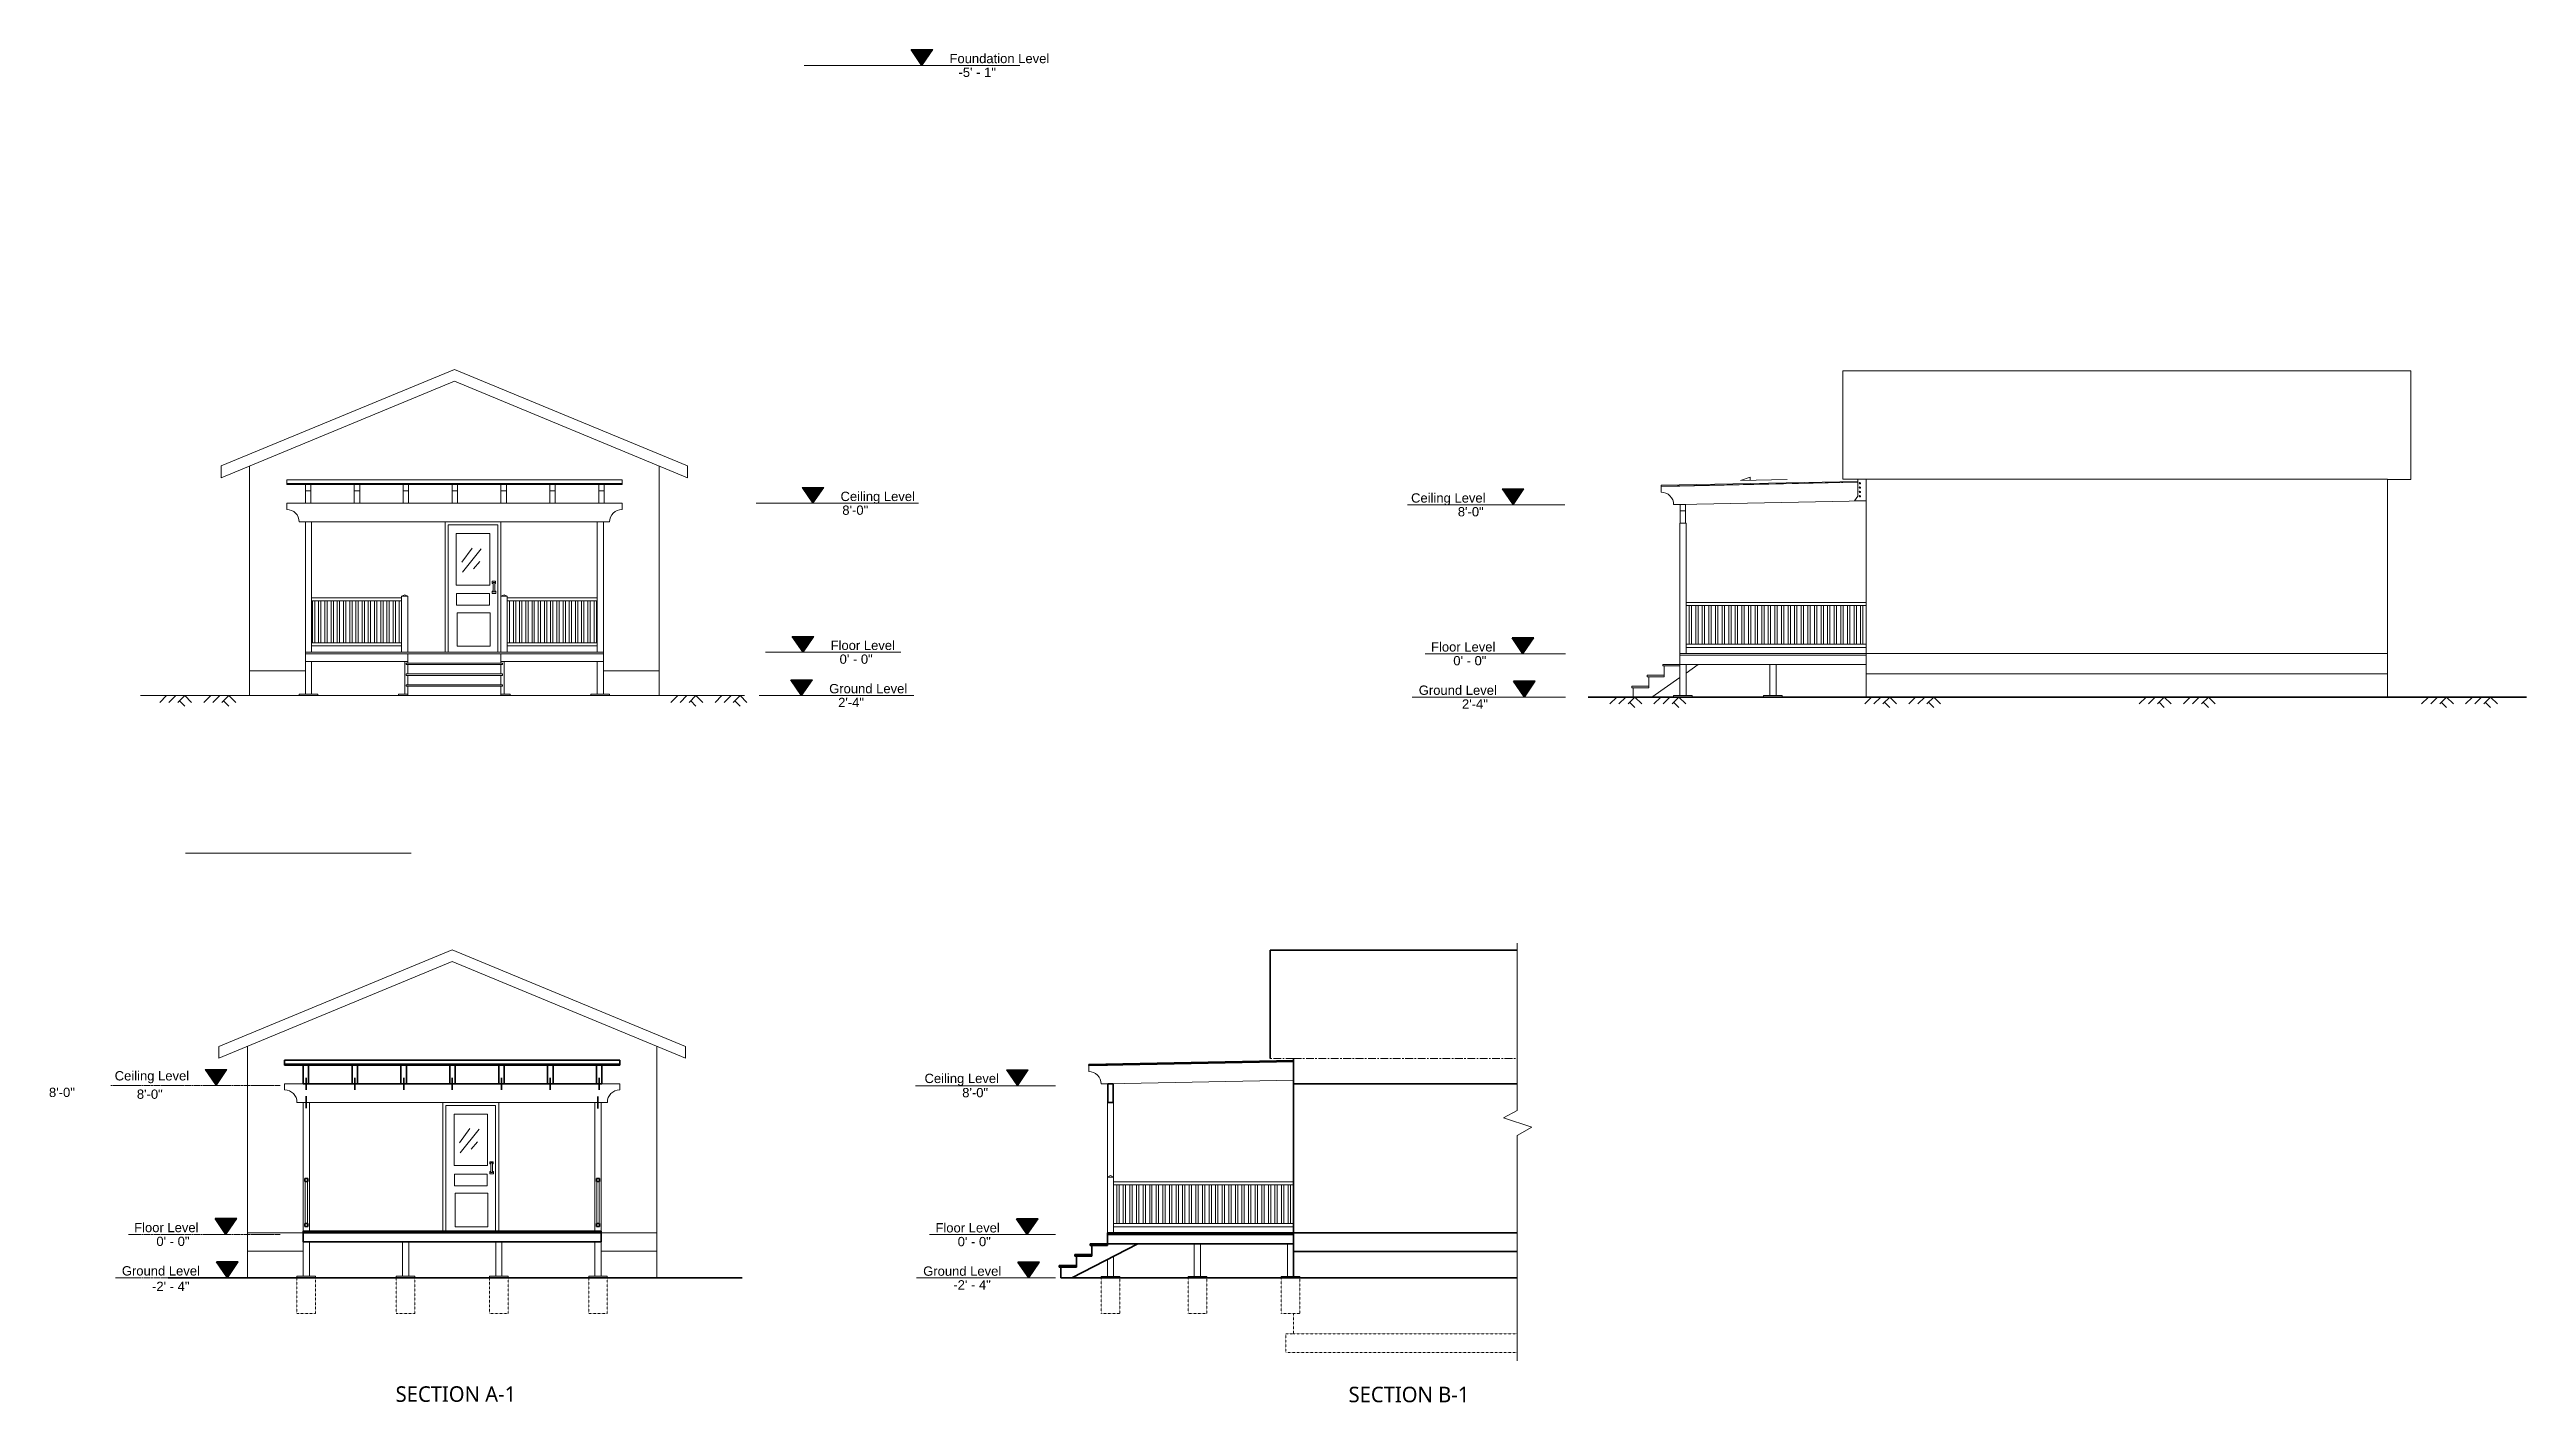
# Model space of a CAD drawing. Header units: inches. Extents: x -562 to 8953, y -6490 to -2066.
# Drawn here: x 6702 to 8298, y -3747 to -2875 of the extents above; entities that cross this region are included whole.
import ezdxf

# ---------------------------------------------------------------- set-up
doc = ezdxf.new("R2010")
doc.units = ezdxf.units.IN
doc.header["$MEASUREMENT"] = 0
for name, pattern in [('ACAD_ISO02W100', [15, 12, -3]), ('CENTER', [2, 1.25, -0.25, 0.25, -0.25]), ('Dash 1_16_', [0.125, 0.0625, -0.0625])]:
    doc.linetypes.add(name, pattern=pattern)
doc.layers.add('dimensions', color=1, linetype='Continuous')
for name, color, linetype, lineweight in [('exist building dotline', 8, 'CENTER', 13), ('exsist building view line', 8, 'Continuous', 13), ('FOUNDATION', 95, 'CENTER', 9), ('Text', 7, 'Continuous', 9), ('wall', 70, 'Continuous', 35), ('wall section', 7, 'Continuous', 35), ('wall view line', 70, 'Continuous', 13), ('wood', 40, 'Continuous', 9)]:
    doc.layers.add(name, color=color, linetype=linetype, lineweight=lineweight)
doc.layers.add('exist building section', color=7, linetype='Continuous', lineweight=35, true_color=0x757575)
doc.layers.add('Existing', color=9, linetype='Dash 1_16_', lineweight=0, transparency=0.3)
doc.styles.add('Arial', font='arial.ttf', dxfattribs={"height": 6})

msp = doc.modelspace()

# ---------------------------------------------------------------- texts
at = {"color": 252, "true_color": 0x939598, "char_height": 10, "attachment_point": 1}
for s, insert in [('{\\fYu Gothic UI|b0|i0|c0|p34;\\C4;SECTION A-1}', (6924.67, -3736.85)), ('{\\fYu Gothic UI|b0|i0|c0|p34;\\C4;SECTION B-1}', (7538.79, -3737.14))]:
    msp.add_mtext_dynamic_manual_height_columns(s, width=108.3592, gutter_width=1, heights=[0], dxfattribs=dict(at, insert=insert))
at = {"layer": 'Text', "ltscale": 100, "char_height": 6, "style": 'Arial'}
for s, insert, width, attachment_point in [('Foundation Level', (7281.64, -2878.11), 70.7009, 1), ('-5\' - 1"', (7287.43, -2886.99), 25.9065, 1), ('Ceiling Level', (7211.39, -3160.32), 70.7009, 1), ('8\'-0"', (7212.55, -3169.2), 70.7009, 1), ('Ceiling Level', (7627.07, -3161.32), 70.7009, 3), ('8\'-0"', (7625.9, -3170.2), 70.7009, 3), ('Floor Level', (7205.02, -3256.32), 49.1055, 1), ('0\' - 0"', (7210.81, -3265.2), 25.9065, 1), ('Floor Level', (7633.43, -3257.32), 49.1055, 3), ('0\' - 0"', (7627.64, -3266.2), 25.9065, 3), ('Ground Level', (7204.08, -3284.23), 56.8797, 1), ('Ground Level', (7634.37, -3285.23), 56.8797, 3), ('2\'-4"', (7209.87, -3293.11), 25.9065, 1), ('2\'-4"', (7628.58, -3294.11), 25.9065, 3), ('Ceiling Level', (6791.64, -3533.74), 70.7009, 3), ('Ceiling Level', (7313.52, -3535.42), 70.7009, 3), ('8\'-0"', (6717.98, -3544.43), 70.7009, 3), ('8\'-0"', (6774.62, -3545.58), 70.7009, 3), ('8\'-0"', (7306.51, -3544.59), 70.7009, 3), ('Floor Level', (6797.65, -3631.54), 49.1055, 3), ('Floor Level', (7314.04, -3631.71), 49.1055, 3), ('0\' - 0"', (6791.85, -3640.43), 25.9065, 3), ('0\' - 0"', (7308.25, -3640.59), 25.9065, 3), ('Ground Level', (6798.58, -3659.45), 56.8797, 3), ('-2\' - 4"', (6791.85, -3669.43), 25.9065, 3), ('Ground Level', (7314.98, -3659.62), 56.8797, 3), ('-2\' - 4"', (7308.25, -3668.5), 25.9065, 3)]:
    msp.add_mtext(s, dxfattribs=dict(at, insert=insert, width=width, attachment_point=attachment_point))

# ---------------------------------------------------------------- hatches: boundary and pattern name
h = msp.add_hatch(color=256)
h.dxf.hatch_style = 1
h.paths.add_polyline_path([(7263.91, -2885.51), (7270.91, -2875.33), (7256.91, -2875.33)])
h = msp.add_hatch(color=256)
h.dxf.hatch_style = 1
h.paths.add_polyline_path([(7187.29, -3263.72), (7194.29, -3253.54), (7180.29, -3253.54)])
h = msp.add_hatch(color=256)
h.dxf.hatch_style = 1
h.paths.add_polyline_path([(7658.16, -3254.54), (7644.16, -3254.54), (7651.16, -3264.72)])
h = msp.add_hatch(color=256)
h.dxf.hatch_style = 1
h.paths.add_polyline_path([(7186.36, -3291.63), (7193.36, -3281.45), (7179.36, -3281.45)])
h = msp.add_hatch(color=256)
h.dxf.hatch_style = 1
h.paths.add_polyline_path([(7659.1, -3282.45), (7645.1, -3282.45), (7652.1, -3292.63)])
h = msp.add_hatch(color=256)
h.dxf.hatch_style = 1
h.paths.add_polyline_path([(6822.37, -3628.76), (6808.37, -3628.76), (6815.37, -3638.94)])
h = msp.add_hatch(color=256)
h.dxf.hatch_style = 1
h.paths.add_polyline_path([(7338.77, -3628.93), (7324.77, -3628.93), (7331.77, -3639.11)])
h = msp.add_hatch(color=256)
h.dxf.hatch_style = 1
h.paths.add_polyline_path([(6823.31, -3656.67), (6809.31, -3656.67), (6816.31, -3666.85)])
h = msp.add_hatch(color=256)
h.dxf.hatch_style = 1
h.paths.add_polyline_path([(7339.7, -3656.84), (7325.7, -3656.84), (7332.7, -3667.02)])
at = {"layer": 'Text', "ltscale": 100}
h = msp.add_hatch(color=256, dxfattribs=at)
h.dxf.hatch_style = 1
h.paths.add_polyline_path([(7193.66, -3167.72), (7200.66, -3157.54), (7186.66, -3157.54)])
h = msp.add_hatch(color=256, dxfattribs=at)
h.dxf.hatch_style = 1
h.paths.add_polyline_path([(7651.79, -3158.54), (7637.79, -3158.54), (7644.79, -3168.72)])
h = msp.add_hatch(color=256, dxfattribs=at)
h.dxf.hatch_style = 1
h.paths.add_polyline_path([(6816.01, -3532.76), (6802.01, -3532.76), (6809.01, -3542.94)])
h = msp.add_hatch(color=256, dxfattribs=at)
h.dxf.hatch_style = 1
h.paths.add_polyline_path([(7332.4, -3532.93), (7318.4, -3532.93), (7325.4, -3543.11)])

# ---------------------------------------------------------------- linework, layer by layer
for p, q in [((7256.91, -2875.33), (7270.91, -2875.33)), ((7263.91, -2885.51), (7256.91, -2875.33)), ((7263.91, -2885.51), (7270.91, -2875.33)), ((7180.29, -3253.54), (7194.29, -3253.54)), ((7187.29, -3263.72), (7180.29, -3253.54)), ((7187.29, -3263.72), (7194.29, -3253.54)), ((7658.16, -3254.54), (7644.16, -3254.54)), ((7651.16, -3264.72), (7644.16, -3254.54)), ((7651.16, -3264.72), (7658.16, -3254.54)), ((7179.36, -3281.45), (7193.36, -3281.45)), ((7186.36, -3291.63), (7179.36, -3281.45)), ((7186.36, -3291.63), (7193.36, -3281.45)), ((7659.1, -3282.45), (7645.1, -3282.45)), ((7652.1, -3292.63), (7645.1, -3282.45)), ((7652.1, -3292.63), (7659.1, -3282.45)), ((6822.37, -3628.76), (6808.37, -3628.76)), ((6815.37, -3638.94), (6808.37, -3628.76)), ((6815.37, -3638.94), (6822.37, -3628.76)), ((7338.77, -3628.93), (7324.77, -3628.93)), ((7331.77, -3639.11), (7324.77, -3628.93)), ((7331.77, -3639.11), (7338.77, -3628.93)), ((6823.31, -3656.67), (6809.31, -3656.67)), ((6816.31, -3666.85), (6809.31, -3656.67)), ((6816.31, -3666.85), (6823.31, -3656.67)), ((7339.7, -3656.84), (7325.7, -3656.84)), ((7332.7, -3667.02), (7325.7, -3656.84)), ((7332.7, -3667.02), (7339.7, -3656.84))]:
    msp.add_line(p, q)
at = {"layer": 'dimensions', "lineweight": 0, "ltscale": 100}
for p, q in [((7647.36, -3451.37), (7647.36, -3559.1)), ((7647.36, -3559.1), (7638.68, -3563.82)), ((7638.68, -3563.82), (7656.9, -3569.83)), ((7656.9, -3569.83), (7647.36, -3575.12)), ((7647.36, -3575.12), (7647.36, -3720.43))]:
    msp.add_line(p, q, dxfattribs=at)
at = {"layer": 'exist building dotline', "ltscale": 4}
for q in [(7488.38, -3525.51), (7647.36, -3525.51)]:
    msp.add_line((7503.38, -3525.51), q, dxfattribs=at)
at = {"layer": 'exist building dotline', "linetype": 'ACAD_ISO02W100', "ltscale": 0.008}
for p, q in [((7503.38, -3703.02), (7498.38, -3703.02)), ((7498.38, -3703.02), (7498.38, -3715.02)), ((7503.38, -3690.02), (7503.38, -3703.02)), ((7503.38, -3703.02), (7647.36, -3703.02)), ((7498.38, -3715.02), (7647.36, -3715.02))]:
    msp.add_line(p, q, dxfattribs=at)
at = {"layer": 'exist building section'}
for p, q in [((7488.38, -3525.51), (7488.38, -3455.77)), ((7488.38, -3455.77), (7647.36, -3455.77)), ((7503.38, -3525.51), (7503.38, -3667.02)), ((7647.36, -3542.02), (7503.38, -3542.02)), ((7503.38, -3638.02), (7647.36, -3638.02)), ((7503.38, -3650.02), (7647.36, -3650.02))]:
    msp.add_line(p, q, dxfattribs=at)
at = {"layer": 'Existing', "ltscale": 100}
for p, q in [((6777.11, -3291.72), (6770.31, -3298.52)), ((6783, -3291.72), (6776.2, -3298.52)), ((6788.81, -3291.72), (6782.01, -3298.52)), ((6785.41, -3295.12), (6788.81, -3298.52)), ((6788.81, -3291.72), (6795.61, -3298.52)), ((6805.51, -3291.72), (6798.71, -3298.52)), ((6811.4, -3291.72), (6804.6, -3298.52)), ((6817.21, -3291.72), (6810.4, -3298.52)), ((6813.81, -3295.12), (6817.21, -3298.52)), ((6817.21, -3291.72), (6824.01, -3298.52)), ((7106.55, -3291.72), (7099.75, -3298.52)), ((7112.43, -3291.72), (7105.63, -3298.52)), ((7118.24, -3291.72), (7111.44, -3298.52)), ((7114.84, -3295.12), (7118.24, -3298.52)), ((7118.24, -3291.72), (7125.05, -3298.52)), ((7134.95, -3291.72), (7128.15, -3298.52)), ((7140.83, -3291.72), (7134.03, -3298.52)), ((7146.64, -3291.72), (7139.84, -3298.52)), ((7143.24, -3295.12), (7146.64, -3298.52)), ((7146.64, -3291.72), (7153.45, -3298.52)), ((7711.62, -3292.63), (7704.81, -3299.43)), ((7717.5, -3292.63), (7710.7, -3299.43)), ((7723.31, -3292.63), (7716.51, -3299.43)), ((7719.91, -3296.03), (7723.31, -3299.43)), ((7723.31, -3292.63), (7730.11, -3299.43)), ((7740.02, -3292.63), (7733.21, -3299.43)), ((7745.9, -3292.63), (7739.1, -3299.43)), ((7751.71, -3292.63), (7744.91, -3299.43)), ((7748.31, -3296.03), (7751.71, -3299.43)), ((7751.71, -3292.63), (7758.51, -3299.43)), ((7875.86, -3292.63), (7869.06, -3299.43)), ((7881.75, -3292.63), (7874.95, -3299.43)), ((7887.56, -3292.63), (7880.76, -3299.43)), ((7884.16, -3296.03), (7887.56, -3299.43)), ((7887.56, -3292.63), (7894.36, -3299.43)), ((7904.26, -3292.63), (7897.46, -3299.43)), ((7910.15, -3292.63), (7903.35, -3299.43)), ((7915.96, -3292.63), (7909.16, -3299.43)), ((7912.56, -3296.03), (7915.96, -3299.43)), ((7915.96, -3292.63), (7922.76, -3299.43)), ((8052.8, -3292.63), (8045.99, -3299.43)), ((8058.68, -3292.63), (8051.88, -3299.43)), ((8064.49, -3292.63), (8057.69, -3299.43)), ((8061.09, -3296.03), (8064.49, -3299.43)), ((8064.49, -3292.63), (8071.29, -3299.43)), ((8081.2, -3292.63), (8074.39, -3299.43)), ((8087.08, -3292.63), (8080.28, -3299.43)), ((8092.89, -3292.63), (8086.09, -3299.43)), ((8089.49, -3296.03), (8092.89, -3299.43)), ((8092.89, -3292.63), (8099.69, -3299.43)), ((8234.7, -3292.63), (8227.9, -3299.43)), ((8240.59, -3292.63), (8233.78, -3299.43)), ((8246.4, -3292.63), (8239.59, -3299.43)), ((8242.99, -3296.03), (8246.4, -3299.43)), ((8246.4, -3292.63), (8253.2, -3299.43)), ((8263.1, -3292.63), (8256.3, -3299.43)), ((8268.99, -3292.63), (8262.18, -3299.43)), ((8274.8, -3292.63), (8267.99, -3299.43)), ((8271.39, -3296.03), (8274.8, -3299.43)), ((8274.8, -3292.63), (8281.6, -3299.43))]:
    msp.add_line(p, q, dxfattribs=at)
at = {"layer": 'exsist building view line', "color": 252}
for p, q in [((6962.58, -3081.47), (6812.3, -3143.71)), ((6962.58, -3089.04), (6812.3, -3151.29)), ((6962.58, -3081.47), (7112.86, -3143.71)), ((6962.58, -3089.04), (7112.86, -3151.29)), ((7857.29, -3152.12), (7857.29, -3082.38)), ((7857.29, -3082.38), (8208.29, -3082.38)), ((8208.29, -3082.38), (8223.29, -3082.38)), ((8223.29, -3082.38), (8223.29, -3152.49)), ((6812.3, -3143.71), (6812.3, -3151.29)), ((6830.58, -3275.72), (6830.58, -3143.72)), ((7094.58, -3143.72), (7094.58, -3275.72)), ((7112.86, -3143.71), (7112.86, -3151.29)), ((7872.29, -3152.12), (7872.29, -3292.63)), ((7872.29, -3152.12), (8208.29, -3152.12)), ((8208.29, -3292.63), (8208.29, -3152.12)), ((8223.29, -3152.49), (8208.29, -3152.49)), ((7872.29, -3264.63), (8208.29, -3264.63)), ((6830.58, -3275.72), (6830.58, -3291.72)), ((6866.58, -3275.72), (6830.58, -3275.72)), ((7058.58, -3275.72), (7094.58, -3275.72)), ((7094.58, -3291.72), (7094.58, -3275.72)), ((7872.29, -3277.63), (8208.29, -3277.63))]:
    msp.add_line(p, q, dxfattribs=at)
at = {"layer": 'exsist building view line'}
for p, q in [((6961.13, -3455.6), (6810.85, -3517.85)), ((6961.13, -3463.18), (6810.85, -3525.43)), ((6961.13, -3455.6), (7111.41, -3517.85)), ((6961.13, -3463.18), (7111.41, -3525.43)), ((6810.85, -3517.85), (6810.85, -3525.43)), ((6829.13, -3649.85), (6829.13, -3517.85)), ((7093.13, -3517.85), (7093.13, -3649.85)), ((7111.41, -3517.85), (7111.41, -3525.43)), ((6865.13, -3637.85), (6829.13, -3637.85)), ((7057.13, -3637.85), (7093.13, -3637.85)), ((6829.13, -3649.85), (6829.13, -3666.85)), ((6865.13, -3649.85), (6829.13, -3649.85)), ((7057.13, -3649.85), (7093.13, -3649.85)), ((7093.13, -3666.85), (7093.13, -3649.85))]:
    msp.add_line(p, q, dxfattribs=at)
at = {"layer": 'FOUNDATION', "linetype": 'ACAD_ISO02W100', "ltscale": 0.008}
for p, q in [((6861.11, -3666.85), (6861.11, -3689.85)), ((6873.11, -3689.85), (6873.11, -3666.85)), ((6925.11, -3666.85), (6925.11, -3689.85)), ((6937.11, -3689.85), (6937.11, -3666.85)), ((6985.15, -3666.85), (6985.15, -3689.85)), ((6997.15, -3689.85), (6997.15, -3666.85)), ((7049.11, -3666.85), (7049.11, -3689.85)), ((7061.11, -3689.85), (7061.11, -3666.85)), ((6861.11, -3689.85), (6873.11, -3689.85)), ((6925.11, -3689.85), (6937.11, -3689.85)), ((6985.15, -3689.85), (6997.15, -3689.85)), ((7049.11, -3689.85), (7061.11, -3689.85))]:
    msp.add_line(p, q, dxfattribs=at)
at = {"layer": 'FOUNDATION', "linetype": 'Dash 1_16_'}
for p, q in [((7379.39, -3667.02), (7379.39, -3690.02)), ((7391.39, -3690.02), (7391.39, -3667.02)), ((7435.39, -3667.02), (7435.39, -3690.02)), ((7447.39, -3690.02), (7447.39, -3667.02)), ((7495.39, -3667.02), (7495.39, -3690.02)), ((7507.39, -3690.02), (7507.39, -3667.02)), ((7379.39, -3690.02), (7391.39, -3690.02)), ((7435.39, -3690.02), (7447.39, -3690.02)), ((7495.39, -3690.02), (7507.39, -3690.02))]:
    msp.add_line(p, q, dxfattribs=at)
at = {"layer": 'Text', "ltscale": 100}
for p, q in [((7187.87, -2885.51), (7326.91, -2885.51)), ((7186.66, -3157.54), (7200.66, -3157.54)), ((7193.66, -3167.72), (7186.66, -3157.54)), ((7193.66, -3167.72), (7200.66, -3157.54)), ((7651.79, -3158.54), (7637.79, -3158.54)), ((7644.79, -3168.72), (7637.79, -3158.54)), ((7644.79, -3168.72), (7651.79, -3158.54)), ((7157.07, -3167.72), (7261.66, -3167.72)), ((7678.28, -3168.72), (7576.79, -3168.72)), ((7163.16, -3263.72), (7250.29, -3263.72)), ((7678.58, -3264.72), (7588.16, -3264.72)), ((7159.01, -3291.63), (7258.59, -3291.63)), ((7678.58, -3292.63), (7579.86, -3292.63)), ((6816.01, -3532.76), (6802.01, -3532.76)), ((6809.01, -3542.94), (6802.01, -3532.76)), ((6809.01, -3542.94), (6816.01, -3532.76)), ((7349.88, -3543.11), (7259.71, -3543.11)), ((7332.4, -3532.93), (7318.4, -3532.93)), ((7325.4, -3543.11), (7318.4, -3532.93)), ((7325.4, -3543.11), (7332.4, -3532.93)), ((7349.88, -3639.11), (7268.77, -3639.11)), ((7349.88, -3667.02), (7260.47, -3667.02))]:
    msp.add_line(p, q, dxfattribs=at)
at = {"layer": 'Text', "linetype": 'CENTER'}
for p, q in [((6850.31, -3542.94), (6741.01, -3542.94)), ((6850.31, -3638.94), (6752.37, -3638.94)), ((6850.31, -3666.85), (6744.07, -3666.85))]:
    msp.add_line(p, q, dxfattribs=at)
at = {"layer": 'wall', "ltscale": 100}
for p, q in [((7693.22, -3292.63), (8297.9, -3292.63)), ((7872.29, -3292.63), (8208.29, -3292.63)), ((6853.13, -3529.26), (6853.13, -3526.76)), ((6853.13, -3526.76), (7069.13, -3526.76)), ((7069.13, -3526.76), (7069.13, -3529.26)), ((7503.38, -3526.93), (7371.38, -3529.43)), ((7503.38, -3527.52), (7371.38, -3530.02)), ((6865.13, -3541.85), (7057.13, -3541.85)), ((7057.63, -3529.85), (7061.13, -3529.85)), ((7371.38, -3530.02), (7371.38, -3529.43)), ((7383.63, -3554.02), (7383.63, -3542.02)), ((7383.63, -3542.02), (7387.13, -3542.02)), ((7387.13, -3542.02), (7387.13, -3554.02)), ((7383.63, -3554.02), (7387.13, -3554.02)), ((6868.13, -3602.85), (6866.13, -3602.85)), ((6866.13, -3602.85), (6866.13, -3604.85)), ((6868.13, -3604.85), (6866.13, -3604.85)), ((6867.13, -3604.85), (6866.38, -3604.85)), ((6868.13, -3602.85), (6868.13, -3604.85)), ((7054.13, -3602.85), (7056.13, -3602.85)), ((7054.13, -3602.85), (7054.13, -3604.85)), ((7054.13, -3604.85), (7056.13, -3604.85)), ((7056.13, -3602.85), (7056.13, -3604.85)), ((6865.13, -3636.85), (6865.13, -3643.85)), ((6865.13, -3636.85), (7057.13, -3636.85)), ((6865.13, -3637.85), (7057.13, -3637.85)), ((6865.13, -3637.85), (6955.13, -3637.85)), ((6868.13, -3631.85), (6866.13, -3631.85)), ((6866.13, -3631.85), (6866.13, -3633.85)), ((6868.13, -3633.85), (6866.13, -3633.85)), ((6868.13, -3631.85), (6868.13, -3633.85)), ((7054.13, -3631.85), (7056.13, -3631.85)), ((7054.13, -3631.85), (7054.13, -3633.85)), ((7054.13, -3633.85), (7056.13, -3633.85)), ((7056.13, -3631.85), (7056.13, -3633.85)), ((7057.13, -3636.85), (7057.13, -3643.85)), ((7503.38, -3638.02), (7383.38, -3638.02)), ((7383.38, -3638.02), (7383.38, -3646.02)), ((7383.38, -3638.02), (7383.38, -3645.02)), ((7383.38, -3638.02), (7399.38, -3638.02)), ((7503.38, -3639.02), (7383.38, -3639.02)), ((7391.38, -3638.02), (7391.38, -3639.02)), ((7407.38, -3638.02), (7407.38, -3639.02)), ((7423.38, -3638.02), (7423.38, -3639.02)), ((7439.38, -3638.02), (7439.38, -3639.02)), ((7455.38, -3638.02), (7455.38, -3639.02)), ((7471.38, -3638.02), (7471.38, -3639.02)), ((7487.38, -3638.02), (7487.38, -3639.02)), ((7503.38, -3638.02), (7503.38, -3645.02)), ((7503.38, -3638.02), (7503.38, -3639.02)), ((6865.13, -3643.85), (6955.13, -3643.85)), ((6865.13, -3643.85), (7057.13, -3643.85)), ((7360.38, -3667.02), (7403.09, -3645.02)), ((7363.38, -3652.02), (7362.38, -3652.02)), ((7362.38, -3652.02), (7362.38, -3653.02)), ((7362.38, -3653.02), (7373.38, -3653.02)), ((7373.38, -3652.02), (7363.38, -3652.02)), ((7373.38, -3652.02), (7363.38, -3652.02)), ((7363.38, -3653.02), (7363.38, -3659.02)), ((7373.38, -3645.02), (7372.38, -3645.02)), ((7372.38, -3645.02), (7372.38, -3646.02)), ((7372.38, -3646.02), (7383.38, -3646.02)), ((7383.38, -3645.02), (7373.38, -3645.02)), ((7373.38, -3646.02), (7373.38, -3652.02)), ((7373.38, -3652.02), (7373.38, -3653.02)), ((7503.38, -3645.02), (7383.38, -3645.02)), ((6829.13, -3666.85), (6778.18, -3666.85)), ((6829.13, -3666.85), (7093.13, -3666.85)), ((7093.13, -3666.85), (7148.02, -3666.85)), ((7353.38, -3659.02), (7352.38, -3659.02)), ((7352.38, -3659.02), (7352.38, -3660.02)), ((7352.38, -3660.02), (7363.38, -3660.02)), ((7363.38, -3659.02), (7353.38, -3659.02)), ((7363.38, -3659.02), (7353.38, -3659.02)), ((7353.38, -3660.02), (7353.38, -3667.02)), ((7353.38, -3667.02), (7379.39, -3667.02)), ((7353.38, -3667.02), (7360.38, -3667.02)), ((7363.38, -3659.02), (7363.38, -3660.02)), ((7383.38, -3667.02), (7366.3, -3667.02)), ((7383.38, -3667.02), (7387.38, -3667.02)), ((7387.38, -3667.02), (7647.36, -3667.02))]:
    msp.add_line(p, q, dxfattribs=at)
for points in [[(7069.13, -3529.85), (6865.13, -3529.85), (6853.13, -3529.85), (6853.13, -3529.26), (7069.13, -3529.26)], [(6865.13, -3529.85), (6868.63, -3529.85), (6868.63, -3541.85), (6865.13, -3541.85)], [(6896.63, -3529.85), (6900.13, -3529.85), (6900.13, -3541.85), (6896.63, -3541.85)], [(6928.13, -3529.85), (6931.63, -3529.85), (6931.63, -3541.85), (6928.13, -3541.85)], [(6959.63, -3529.85), (6963.13, -3529.85), (6963.13, -3541.85), (6959.63, -3541.85)], [(6991.13, -3529.85), (6994.63, -3529.85), (6994.63, -3541.85), (6991.13, -3541.85)], [(7022.63, -3529.85), (7026.13, -3529.85), (7026.13, -3541.85), (7022.63, -3541.85)], [(7054.13, -3529.85), (7057.63, -3529.85), (7057.63, -3541.85), (7054.13, -3541.85)]]:
    msp.add_lwpolyline(points, close=True, dxfattribs=at)
at = {"layer": 'wall section', "ltscale": 100}
msp.add_line((7353.38, -3667.02), (7360.38, -3667.02), dxfattribs=at)
at = {"layer": 'wall view line', "ltscale": 100}
for p, q in [((6854.58, -3155.12), (6854.58, -3152.62)), ((6854.58, -3152.62), (7070.58, -3152.62)), ((7070.58, -3152.62), (7070.58, -3155.12)), ((7867.06, -3153.63), (7740.29, -3156.03)), ((7867.06, -3154.23), (7740.29, -3156.63)), ((7740.29, -3156.63), (7740.29, -3156.03)), ((7791.33, -3153.04), (7797.53, -3150.84)), ((7791.33, -3153.04), (7821.39, -3152.43)), ((7797.53, -3150.84), (7797.58, -3152.87)), ((6866.58, -3167.72), (6854.58, -3167.72)), ((6854.58, -3167.72), (6854.58, -3171.72)), ((6866.58, -3167.72), (7058.58, -3167.72)), ((7058.58, -3167.72), (7070.58, -3167.72)), ((7070.58, -3167.72), (7070.58, -3171.72)), ((7752.54, -3180.63), (7752.54, -3168.63)), ((7752.54, -3168.63), (7756.04, -3168.63)), ((7752.54, -3172.63), (7756.04, -3172.63)), ((7756.04, -3168.63), (7756.04, -3180.63)), ((6866.58, -3179.72), (6862.58, -3179.72)), ((6866.58, -3263.72), (6866.58, -3179.72)), ((6866.58, -3179.72), (7058.58, -3179.72)), ((6870.58, -3263.72), (6870.58, -3179.72)), ((7054.58, -3179.72), (7054.58, -3263.72)), ((7058.58, -3179.72), (7058.58, -3263.72)), ((7058.58, -3179.72), (7062.58, -3179.72)), ((7752.29, -3264.63), (7752.29, -3180.63)), ((7752.29, -3180.63), (7756.29, -3180.63)), ((7756.29, -3180.63), (7756.29, -3264.63)), ((6928.58, -3228.72), (6870.58, -3228.72)), ((6928.58, -3230.72), (6870.58, -3230.72)), ((6871.08, -3230.72), (6871.08, -3257.72)), ((6872.58, -3230.72), (6872.58, -3257.72)), ((6875.08, -3230.72), (6875.08, -3257.72)), ((6876.58, -3230.72), (6876.58, -3257.72)), ((6879.08, -3230.72), (6879.08, -3257.72)), ((6880.58, -3230.72), (6880.58, -3257.72)), ((6883.08, -3230.72), (6883.08, -3257.72)), ((6884.58, -3230.72), (6884.58, -3257.72)), ((6887.08, -3230.72), (6887.08, -3257.72)), ((6888.58, -3230.72), (6888.58, -3257.72)), ((6891.08, -3230.72), (6891.08, -3257.72)), ((6892.58, -3230.72), (6892.58, -3257.72)), ((6895.08, -3230.72), (6895.08, -3257.72)), ((6896.58, -3230.72), (6896.58, -3257.72)), ((6899.08, -3230.72), (6899.08, -3257.72)), ((6900.58, -3230.72), (6900.58, -3257.72)), ((6903.08, -3230.72), (6903.08, -3257.72)), ((6904.58, -3230.72), (6904.58, -3257.72)), ((6907.08, -3230.72), (6907.08, -3257.72)), ((6908.58, -3230.72), (6908.58, -3257.72)), ((6911.08, -3230.72), (6911.08, -3257.72)), ((6912.58, -3230.72), (6912.58, -3257.72)), ((6915.08, -3230.72), (6915.08, -3257.72)), ((6916.58, -3230.72), (6916.58, -3257.72)), ((6919.08, -3230.72), (6919.08, -3257.72)), ((6920.58, -3230.72), (6920.58, -3257.72)), ((6923.08, -3230.72), (6923.08, -3257.72)), ((6924.58, -3230.72), (6924.58, -3257.72)), ((6927.08, -3230.72), (6927.08, -3257.72)), ((6930.58, -3226.72), (6928.58, -3227.72)), ((6928.58, -3263.72), (6928.58, -3227.72)), ((6932.58, -3227.72), (6928.58, -3227.72)), ((6928.58, -3227.72), (6928.58, -3228.72)), ((6928.58, -3230.72), (6928.58, -3230.72)), ((6928.58, -3230.72), (6928.58, -3257.72)), ((6930.58, -3226.72), (6932.58, -3227.72)), ((6932.58, -3263.72), (6932.58, -3227.72)), ((6932.58, -3263.72), (6932.58, -3227.72)), ((6994.58, -3226.72), (6992.58, -3227.72)), ((6996.58, -3227.72), (6992.58, -3227.72)), ((6994.58, -3226.72), (6996.58, -3227.72)), ((6996.58, -3227.72), (6996.58, -3263.72)), ((6996.58, -3228.72), (7054.58, -3228.72)), ((6996.58, -3230.72), (7054.58, -3230.72)), ((6996.58, -3230.72), (6996.58, -3230.72)), ((6996.58, -3230.72), (6996.58, -3257.72)), ((6998.08, -3230.72), (6998.08, -3257.72)), ((7000.58, -3230.72), (7000.58, -3257.72)), ((7002.08, -3230.72), (7002.08, -3257.72)), ((7004.58, -3230.72), (7004.58, -3257.72)), ((7006.08, -3230.72), (7006.08, -3257.72)), ((7008.58, -3230.72), (7008.58, -3257.72)), ((7010.08, -3230.72), (7010.08, -3257.72)), ((7012.58, -3230.72), (7012.58, -3257.72)), ((7014.08, -3230.72), (7014.08, -3257.72)), ((7016.58, -3230.72), (7016.58, -3257.72)), ((7018.08, -3230.72), (7018.08, -3257.72)), ((7020.58, -3230.72), (7020.58, -3257.72)), ((7022.08, -3230.72), (7022.08, -3257.72)), ((7024.58, -3230.72), (7024.58, -3257.72)), ((7026.08, -3230.72), (7026.08, -3257.72)), ((7028.58, -3230.72), (7028.58, -3257.72)), ((7030.08, -3230.72), (7030.08, -3257.72)), ((7032.58, -3230.72), (7032.58, -3257.72)), ((7034.08, -3230.72), (7034.08, -3257.72)), ((7036.58, -3230.72), (7036.58, -3257.72)), ((7038.08, -3230.72), (7038.08, -3257.72)), ((7040.58, -3230.72), (7040.58, -3257.72)), ((7042.08, -3230.72), (7042.08, -3257.72)), ((7044.58, -3230.72), (7044.58, -3257.72)), ((7046.08, -3230.72), (7046.08, -3257.72)), ((7048.58, -3230.72), (7048.58, -3257.72)), ((7050.08, -3230.72), (7050.08, -3257.72)), ((7052.58, -3230.72), (7052.58, -3257.72)), ((7054.08, -3230.72), (7054.08, -3257.72)), ((7756.29, -3231.63), (7872.29, -3231.63)), ((7756.29, -3233.63), (7872.29, -3233.63)), ((7756.29, -3233.63), (7758.29, -3233.63)), ((7758.29, -3233.63), (7758.29, -3258.63)), ((7759.79, -3233.63), (7759.79, -3258.63)), ((7762.54, -3233.63), (7762.54, -3258.63)), ((7764.04, -3233.63), (7764.04, -3258.63)), ((7766.79, -3233.63), (7766.79, -3258.63)), ((7768.29, -3233.63), (7768.29, -3258.63)), ((7771.04, -3233.63), (7771.04, -3258.63)), ((7772.54, -3233.63), (7772.54, -3258.63)), ((7775.29, -3233.63), (7775.29, -3258.63)), ((7776.79, -3233.63), (7776.79, -3258.63)), ((7779.54, -3233.63), (7779.54, -3258.63)), ((7781.04, -3233.63), (7781.04, -3258.63)), ((7783.79, -3233.63), (7783.79, -3258.63)), ((7785.29, -3233.63), (7785.29, -3258.63)), ((7788.04, -3233.63), (7788.04, -3258.63)), ((7789.54, -3233.63), (7789.54, -3258.63)), ((7792.29, -3233.63), (7792.29, -3258.63)), ((7793.79, -3233.63), (7793.79, -3258.63)), ((7796.54, -3233.63), (7796.54, -3258.63)), ((7798.04, -3233.63), (7798.04, -3258.63)), ((7800.79, -3233.63), (7800.79, -3258.63)), ((7802.29, -3233.63), (7802.29, -3258.63)), ((7805.04, -3233.63), (7805.04, -3258.63)), ((7806.54, -3233.63), (7806.54, -3258.63)), ((7809.29, -3233.63), (7809.29, -3258.63)), ((7810.79, -3233.63), (7810.79, -3258.63)), ((7813.54, -3233.63), (7813.54, -3258.63)), ((7815.04, -3233.63), (7815.04, -3258.63)), ((7817.79, -3233.63), (7817.79, -3258.63)), ((7819.29, -3233.63), (7819.29, -3258.63)), ((7822.04, -3233.63), (7822.04, -3258.63)), ((7823.54, -3233.63), (7823.54, -3258.63)), ((7826.29, -3233.63), (7826.29, -3258.63)), ((7827.79, -3233.63), (7827.79, -3258.63)), ((7830.54, -3233.63), (7830.54, -3258.63)), ((7832.04, -3233.63), (7832.04, -3258.63)), ((7834.79, -3233.63), (7834.79, -3258.63)), ((7836.29, -3233.63), (7836.29, -3258.63)), ((7839.04, -3233.63), (7839.04, -3258.63)), ((7840.54, -3233.63), (7840.54, -3258.63)), ((7843.29, -3233.63), (7843.29, -3258.63)), ((7844.79, -3233.63), (7844.79, -3258.63)), ((7847.54, -3233.63), (7847.54, -3258.63)), ((7849.04, -3233.63), (7849.04, -3258.63)), ((7851.79, -3233.63), (7851.79, -3258.63)), ((7853.29, -3233.63), (7853.29, -3258.63)), ((7856.04, -3233.63), (7856.04, -3258.63)), ((7857.54, -3233.63), (7857.54, -3258.63)), ((7860.29, -3233.63), (7860.29, -3258.63)), ((7861.79, -3233.63), (7861.79, -3258.63)), ((7864.54, -3233.63), (7864.54, -3258.63)), ((7866.04, -3233.63), (7866.04, -3258.63)), ((7868.79, -3233.63), (7868.79, -3258.63)), ((7870.29, -3233.63), (7870.29, -3258.63)), ((6866.58, -3263.72), (6954.58, -3263.72)), ((6866.58, -3263.72), (6866.58, -3275.72)), ((6866.58, -3264.72), (6956.58, -3264.72)), ((6866.58, -3264.72), (7058.58, -3264.72)), ((6866.58, -3269.72), (6932.58, -3269.72)), ((6868.58, -3263.72), (7058.58, -3263.72)), ((6928.58, -3257.72), (6870.58, -3257.72)), ((6928.58, -3259.72), (6870.58, -3259.72)), ((6870.58, -3269.72), (6870.58, -3290.72)), ((6928.58, -3263.72), (6928.58, -3259.72)), ((6930.58, -3269.72), (6930.58, -3290.72)), ((6932.58, -3270.72), (6931.58, -3270.72)), ((6931.58, -3270.72), (6931.58, -3271.72)), ((6931.58, -3271.72), (6993.58, -3271.72)), ((6932.58, -3264.72), (6932.58, -3270.72)), ((6932.58, -3270.72), (6992.58, -3270.72)), ((6932.58, -3271.72), (6932.58, -3277.72)), ((6932.58, -3271.72), (6932.58, -3271.72)), ((6934.58, -3271.72), (6992.58, -3271.74)), ((6992.58, -3270.72), (6992.58, -3264.72)), ((6992.58, -3269.72), (7058.58, -3269.72)), ((6993.58, -3270.72), (6992.58, -3270.72)), ((6992.58, -3271.74), (6992.58, -3271.72)), ((6992.58, -3277.72), (6992.58, -3271.74)), ((6993.58, -3271.72), (6993.58, -3270.72)), ((6994.61, -3269.72), (6994.61, -3290.72)), ((6996.58, -3257.72), (7054.58, -3257.72)), ((6996.58, -3259.72), (7054.58, -3259.72)), ((7054.58, -3269.72), (7054.58, -3290.72)), ((7058.58, -3263.72), (7058.58, -3275.72)), ((7742.29, -3271.63), (7741.29, -3271.63)), ((7741.29, -3271.63), (7741.29, -3272.63)), ((7752.29, -3271.63), (7742.29, -3271.63)), ((7872.29, -3264.63), (7752.29, -3264.63)), ((7752.29, -3264.63), (7752.29, -3277.63)), ((7872.29, -3265.63), (7752.29, -3265.63)), ((7752.29, -3271.63), (7872.29, -3271.63)), ((7756.29, -3258.63), (7872.29, -3258.63)), ((7756.29, -3260.63), (7872.29, -3260.63)), ((7756.29, -3291.63), (7756.29, -3271.63)), ((7756.29, -3277.15), (7764.18, -3271.63)), ((7810.29, -3291.63), (7810.29, -3271.63)), ((7814.29, -3271.63), (7814.29, -3291.63)), ((6866.58, -3275.72), (6866.58, -3290.72)), ((6932.58, -3277.72), (6931.58, -3277.72)), ((6931.58, -3277.72), (6931.58, -3278.72)), ((6931.58, -3278.72), (6993.58, -3278.72)), ((6932.58, -3284.72), (6931.58, -3284.72)), ((6931.58, -3284.72), (6931.58, -3285.72)), ((6931.58, -3285.72), (6993.58, -3285.72)), ((6932.58, -3277.72), (6992.58, -3277.72)), ((6932.58, -3278.72), (6932.58, -3284.72)), ((6932.58, -3284.72), (6992.58, -3284.72)), ((6932.58, -3285.72), (6932.58, -3291.72)), ((6934.58, -3278.72), (6992.58, -3278.72)), ((6993.58, -3277.72), (6992.58, -3277.72)), ((6992.58, -3284.72), (6992.58, -3278.72)), ((6993.58, -3284.72), (6992.58, -3284.72)), ((6992.58, -3291.72), (6992.58, -3285.72)), ((6993.58, -3278.72), (6993.58, -3277.72)), ((6993.58, -3285.72), (6993.58, -3284.72)), ((7058.58, -3275.72), (7058.58, -3290.72)), ((7722.29, -3285.63), (7721.29, -3285.63)), ((7721.29, -3285.63), (7721.29, -3286.63)), ((7721.29, -3286.63), (7722.29, -3286.63)), ((7732.29, -3285.63), (7722.29, -3285.63)), ((7732.29, -3285.63), (7722.29, -3285.63)), ((7722.29, -3286.63), (7722.29, -3292.63)), ((7732.29, -3286.63), (7722.29, -3286.63)), ((7732.29, -3278.63), (7731.29, -3278.63)), ((7731.29, -3278.63), (7731.29, -3279.63)), ((7731.29, -3279.63), (7732.29, -3279.63)), ((7742.29, -3278.63), (7732.29, -3278.63)), ((7742.29, -3278.63), (7732.29, -3278.63)), ((7732.29, -3279.63), (7732.29, -3286.63)), ((7742.29, -3279.63), (7732.29, -3279.63)), ((7734.18, -3292.63), (7752.29, -3279.95)), ((7741.29, -3272.63), (7742.29, -3272.63)), ((7742.29, -3272.63), (7742.29, -3279.63)), ((7752.29, -3272.63), (7742.29, -3272.63)), ((7752.29, -3277.63), (7752.29, -3291.63)), ((6874.58, -3290.72), (6862.58, -3290.72)), ((6862.58, -3290.72), (6862.58, -3291.72)), ((6874.58, -3291.72), (6874.58, -3290.72)), ((6932.58, -3290.72), (6926.58, -3290.72)), ((6926.58, -3290.72), (6926.58, -3291.72)), ((6934.58, -3291.72), (6992.58, -3291.72)), ((6998.6, -3290.72), (6992.58, -3290.72)), ((6998.6, -3291.72), (6998.6, -3290.72)), ((7062.58, -3290.72), (7050.58, -3290.72)), ((7050.58, -3290.72), (7050.58, -3291.72)), ((7062.58, -3291.72), (7062.58, -3290.72)), ((7760.29, -3291.63), (7748.29, -3291.63)), ((7748.29, -3291.63), (7748.29, -3292.63)), ((7760.29, -3292.63), (7760.29, -3291.63)), ((7818.29, -3291.63), (7806.29, -3291.63)), ((7806.29, -3291.63), (7806.29, -3292.63)), ((7814.29, -3292.63), (7810.29, -3292.63)), ((7818.29, -3292.63), (7818.29, -3291.63)), ((6865.13, -3541.85), (6853.13, -3541.85)), ((6853.13, -3541.85), (6853.13, -3545.85)), ((7057.13, -3541.85), (7069.13, -3541.85)), ((7069.13, -3541.85), (7069.13, -3545.85)), ((6865.13, -3553.85), (6861.13, -3553.85)), ((6865.13, -3637.85), (6865.13, -3553.85)), ((6865.13, -3553.85), (7057.13, -3553.85)), ((6869.13, -3636.85), (6869.13, -3553.85)), ((7053.13, -3553.85), (7053.13, -3636.85)), ((7057.13, -3553.85), (7057.13, -3637.85)), ((7057.13, -3553.85), (7061.13, -3553.85)), ((7383.38, -3638.02), (7383.38, -3554.02)), ((7383.38, -3554.02), (7387.38, -3554.02)), ((7387.38, -3554.02), (7387.38, -3638.02)), ((6866.38, -3604.85), (6866.38, -3631.85)), ((6867.88, -3604.85), (6867.88, -3631.85)), ((7054.38, -3604.85), (7054.38, -3631.85)), ((7055.88, -3604.85), (7055.88, -3631.85)), ((7385.38, -3601.02), (7383.38, -3602.02)), ((7383.38, -3638.02), (7383.38, -3602.02)), ((7387.38, -3602.02), (7383.38, -3602.02)), ((7383.38, -3602.02), (7383.38, -3603.02)), ((7385.38, -3601.02), (7387.38, -3602.02)), ((7387.38, -3638.02), (7387.38, -3602.02)), ((7387.38, -3638.02), (7387.38, -3602.02)), ((7387.38, -3605.02), (7503.38, -3605.02)), ((7387.38, -3607.02), (7503.38, -3607.02)), ((7387.38, -3607.02), (7389.38, -3607.02)), ((7389.38, -3607.02), (7389.38, -3632.02)), ((7390.88, -3607.02), (7390.88, -3632.02)), ((7393.63, -3607.02), (7393.63, -3632.02)), ((7395.13, -3607.02), (7395.13, -3632.02)), ((7397.88, -3607.02), (7397.88, -3632.02)), ((7399.38, -3607.02), (7399.38, -3632.02)), ((7402.13, -3607.02), (7402.13, -3632.02)), ((7403.63, -3607.02), (7403.63, -3632.02)), ((7406.38, -3607.02), (7406.38, -3632.02)), ((7407.88, -3607.02), (7407.88, -3632.02)), ((7410.63, -3607.02), (7410.63, -3632.02)), ((7412.13, -3607.02), (7412.13, -3632.02)), ((7414.88, -3607.02), (7414.88, -3632.02)), ((7416.38, -3607.02), (7416.38, -3632.02)), ((7419.13, -3607.02), (7419.13, -3632.02)), ((7420.63, -3607.02), (7420.63, -3632.02)), ((7423.38, -3607.02), (7423.38, -3632.02)), ((7424.88, -3607.02), (7424.88, -3632.02)), ((7427.63, -3607.02), (7427.63, -3632.02)), ((7429.13, -3607.02), (7429.13, -3632.02)), ((7431.88, -3607.02), (7431.88, -3632.02)), ((7433.38, -3607.02), (7433.38, -3632.02)), ((7436.13, -3607.02), (7436.13, -3632.02)), ((7437.63, -3607.02), (7437.63, -3632.02)), ((7440.38, -3607.02), (7440.38, -3632.02)), ((7441.88, -3607.02), (7441.88, -3632.02)), ((7444.63, -3607.02), (7444.63, -3632.02)), ((7446.13, -3607.02), (7446.13, -3632.02)), ((7448.88, -3607.02), (7448.88, -3632.02)), ((7450.38, -3607.02), (7450.38, -3632.02)), ((7453.13, -3607.02), (7453.13, -3632.02)), ((7454.63, -3607.02), (7454.63, -3632.02)), ((7457.38, -3607.02), (7457.38, -3632.02)), ((7458.88, -3607.02), (7458.88, -3632.02)), ((7461.63, -3607.02), (7461.63, -3632.02)), ((7463.13, -3607.02), (7463.13, -3632.02)), ((7465.88, -3607.02), (7465.88, -3632.02)), ((7467.38, -3607.02), (7467.38, -3632.02)), ((7470.13, -3607.02), (7470.13, -3632.02)), ((7471.63, -3607.02), (7471.63, -3632.02)), ((7474.38, -3607.02), (7474.38, -3632.02)), ((7475.88, -3607.02), (7475.88, -3632.02)), ((7478.63, -3607.02), (7478.63, -3632.02)), ((7480.13, -3607.02), (7480.13, -3632.02)), ((7482.88, -3607.02), (7482.88, -3632.02)), ((7484.38, -3607.02), (7484.38, -3632.02)), ((7487.13, -3607.02), (7487.13, -3632.02)), ((7488.63, -3607.02), (7488.63, -3632.02)), ((7491.38, -3607.02), (7491.38, -3632.02)), ((7492.88, -3607.02), (7492.88, -3632.02)), ((7495.63, -3607.02), (7495.63, -3632.02)), ((7497.13, -3607.02), (7497.13, -3632.02)), ((7499.88, -3607.02), (7499.88, -3632.02)), ((7501.38, -3607.02), (7501.38, -3632.02)), ((7383.38, -3638.02), (7383.38, -3634.02)), ((7387.38, -3632.02), (7503.38, -3632.02)), ((7387.38, -3634.02), (7503.38, -3634.02)), ((6865.13, -3643.85), (6865.13, -3665.85)), ((6869.13, -3643.85), (6869.13, -3665.85)), ((6929.13, -3643.85), (6929.13, -3665.85)), ((6933.13, -3643.85), (6933.13, -3665.85)), ((6989.17, -3643.85), (6989.17, -3665.85)), ((6993.17, -3643.85), (6993.17, -3665.85)), ((7053.13, -3643.85), (7053.13, -3665.85)), ((7057.13, -3643.85), (7057.13, -3665.85)), ((7383.38, -3655.17), (7383.38, -3666.02)), ((7387.38, -3666.02), (7387.38, -3653.11)), ((7439.38, -3666.02), (7439.38, -3645.02)), ((7443.38, -3645.02), (7443.38, -3666.02)), ((7499.38, -3666.02), (7499.38, -3645.02)), ((7503.38, -3645.02), (7503.38, -3666.02)), ((6873.11, -3665.85), (6861.11, -3665.85)), ((6861.11, -3665.85), (6861.11, -3666.85)), ((6873.11, -3666.85), (6873.11, -3665.85)), ((6937.11, -3665.85), (6925.11, -3665.85)), ((6925.11, -3665.85), (6925.11, -3666.85)), ((6937.11, -3666.85), (6937.11, -3665.85)), ((6997.15, -3665.85), (6985.15, -3665.85)), ((6985.15, -3665.85), (6985.15, -3666.85)), ((6997.15, -3666.85), (6997.15, -3665.85)), ((7061.11, -3665.85), (7049.11, -3665.85)), ((7049.11, -3665.85), (7049.11, -3666.85)), ((7061.11, -3666.85), (7061.11, -3665.85)), ((7391.39, -3666.02), (7379.39, -3666.02)), ((7391.39, -3666.02), (7379.39, -3666.02)), ((7379.39, -3666.02), (7379.39, -3667.02)), ((7391.39, -3667.02), (7391.39, -3666.02)), ((7447.39, -3666.02), (7435.39, -3666.02)), ((7447.39, -3666.02), (7435.39, -3666.02)), ((7435.39, -3666.02), (7435.39, -3667.02)), ((7447.39, -3667.02), (7447.39, -3666.02)), ((7507.39, -3666.02), (7495.39, -3666.02)), ((7507.39, -3666.02), (7495.39, -3666.02)), ((7495.39, -3666.02), (7495.39, -3667.02)), ((7507.39, -3667.02), (7507.39, -3666.02))]:
    msp.add_line(p, q, dxfattribs=at)
at = {"layer": 'wall view line', "lineweight": 35, "ltscale": 100}
for p, q in [((6867.14, -3537.99), (6867.14, -3545.72)), ((6898.38, -3537.99), (6898.38, -3545.72)), ((6929.88, -3537.99), (6929.88, -3545.72)), ((6961.13, -3537.99), (6961.13, -3545.72)), ((6992.88, -3537.99), (6992.88, -3545.72)), ((7024.38, -3537.99), (7024.38, -3545.72)), ((7055.88, -3537.99), (7055.88, -3545.72)), ((6867.14, -3549.94), (6867.14, -3557.68)), ((7055.1, -3549.99), (7055.1, -3557.72))]:
    msp.add_line(p, q, dxfattribs=at)
at = {"layer": 'wall view line', "ltscale": 100}
for points in [[(7070.58, -3155.72), (6866.58, -3155.72), (6854.58, -3155.72), (6854.58, -3155.12), (7070.58, -3155.12)], [(7867.06, -3152.12), (7867.06, -3163.16), (7864.91, -3166.28), (7872.29, -3166.28), (7872.29, -3152.12)]]:
    msp.add_lwpolyline(points, close=True, dxfattribs=at)
for points in [[(6866.58, -3167.72), (6866.58, -3155.72), (6866.58, -3159.72), (6870.08, -3159.72)], [(6866.58, -3155.72), (6870.08, -3155.72), (6870.08, -3167.72)], [(6898.08, -3167.72), (6898.08, -3155.72), (6898.08, -3159.72), (6901.58, -3159.72)], [(6898.08, -3155.72), (6901.58, -3155.72), (6901.58, -3167.72)], [(6929.58, -3167.72), (6929.58, -3155.72), (6929.58, -3159.72), (6933.08, -3159.72)], [(6929.58, -3155.72), (6933.08, -3155.72), (6933.08, -3167.72)], [(6961.08, -3167.72), (6961.08, -3155.72), (6961.08, -3159.72), (6964.58, -3159.72)], [(6961.08, -3155.72), (6964.58, -3155.72), (6964.58, -3167.72)], [(6992.58, -3167.72), (6992.58, -3155.72), (6992.58, -3159.72), (6996.08, -3159.72)], [(6992.58, -3155.72), (6996.08, -3155.72), (6996.08, -3167.72)], [(7024.08, -3167.72), (7024.08, -3155.72), (7024.08, -3159.72), (7027.58, -3159.72)], [(7024.08, -3155.72), (7027.58, -3155.72), (7027.58, -3167.72)], [(7055.58, -3167.72), (7055.58, -3155.72), (7055.58, -3159.72), (7059.08, -3159.72)], [(7055.58, -3155.72), (7059.08, -3155.72), (7059.08, -3167.72)]]:
    msp.add_lwpolyline(points, dxfattribs=at)
for points in [[(7872.29, -3166.13), (7752.29, -3168.63), (7748.29, -3168.63, 0.4142136), (7740.29, -3160.63), (7740.29, -3156.63), (7752.29, -3156.63), (7867.06, -3154.24)], [(7503.34, -3539.52), (7383.38, -3542.02), (7379.38, -3542.02, 0.4142136), (7371.38, -3534.02), (7371.38, -3530.02), (7383.38, -3530.02), (7503.34, -3527.52)]]:
    msp.add_lwpolyline(points, format="xyb", dxfattribs=at)
for centre in [(7868.32, -3154.82), (7868.32, -3157.65), (7868.32, -3160.45), (7868.32, -3163.25)]:
    msp.add_circle(centre, 0.449, dxfattribs=at)
for centre, start, end in [((6854.58, -3179.72), 0, 90), ((7070.58, -3179.72), 90, 180), ((6853.13, -3553.85), 0, 90), ((7069.13, -3553.85), 90, 180)]:
    msp.add_arc(centre, 8, start, end, dxfattribs=at)
at = {"layer": 'wood', "color": 251, "lineweight": 9, "ltscale": 10, "true_color": 0x636466}
msp.add_line((7872.29, -3152.12), (7857.29, -3152.12), dxfattribs=at)
at = {"layer": 'wood', "lineweight": 13, "ltscale": 100}
for p, q in [((6956.58, -3263.72), (6956.58, -3179.72)), ((6956.58, -3179.72), (6992.58, -3179.72)), ((6958.58, -3263.72), (6958.58, -3181.72)), ((6958.58, -3181.72), (6990.58, -3181.72)), ((6990.58, -3181.72), (6990.58, -3263.72)), ((6992.58, -3179.72), (6992.58, -3263.72)), ((6973.99, -3196.66), (6967.33, -3205.75)), ((6979.92, -3197.06), (6967.74, -3212.17)), ((6978.95, -3205.18), (6974.81, -3209.97))]:
    msp.add_line(p, q, dxfattribs=at)
at = {"layer": 'wood', "color": 255, "lineweight": 20}
for p, q in [((6992.58, -3227.72), (6992.58, -3263.72)), ((6996.58, -3227.72), (6992.58, -3227.72)), ((6866.58, -3263.72), (6866.58, -3263.72)), ((6956.58, -3263.72), (6956.58, -3263.72))]:
    msp.add_line(p, q, dxfattribs=at)
at = {"layer": 'wood', "color": 0, "lineweight": 13, "ltscale": 100}
for p, q in [((6830.58, -3291.72), (6760.19, -3291.72)), ((7094.58, -3291.72), (7149.46, -3291.72)), ((6789.33, -3393.21), (6934.78, -3393.21))]:
    msp.add_line(p, q, dxfattribs=at)
at = {"layer": 'wood', "color": 255}
msp.add_line((6830.58, -3291.72), (7094.58, -3291.72), dxfattribs=at)
at = {"layer": 'wood'}
for p, q in [((6955.13, -3637.85), (6955.13, -3553.85)), ((6955.13, -3553.85), (6991.13, -3553.85)), ((6957.13, -3637.85), (6957.13, -3555.85)), ((6957.13, -3555.85), (6989.13, -3555.85)), ((6989.13, -3555.85), (6989.13, -3637.85)), ((6991.13, -3553.85), (6991.13, -3637.85)), ((6972.55, -3570.79), (6965.89, -3579.89)), ((6978.48, -3571.2), (6966.3, -3586.3)), ((6977.51, -3579.32), (6973.36, -3584.11)), ((6865.13, -3637.85), (6865.13, -3637.85)), ((7383.38, -3638.02), (7393.38, -3638.02)), ((6865.13, -3666.85), (6869.13, -3666.85)), ((7379.39, -3666.02), (7379.39, -3667.02)), ((7383.38, -3667.02), (7387.38, -3667.02)), ((7383.38, -3667.02), (7387.38, -3667.02)), ((7391.39, -3667.02), (7391.39, -3666.02)), ((7435.39, -3666.02), (7435.39, -3667.02)), ((7443.38, -3667.02), (7439.38, -3667.02)), ((7447.39, -3667.02), (7447.39, -3666.02)), ((7495.39, -3666.02), (7495.39, -3667.02)), ((7503.38, -3667.02), (7647.36, -3667.02)), ((7507.39, -3667.02), (7507.39, -3666.02))]:
    msp.add_line(p, q, dxfattribs=at)
at = {"layer": 'wood', "lineweight": 13, "ltscale": 100}
for points in [[(6963.81, -3187.33), (6985.4, -3187.33), (6985.4, -3220.51), (6963.81, -3220.51)], [(6987.45, -3218.79), (6988.52, -3218.79), (6988.52, -3224.83), (6987.45, -3224.83)], [(6964.01, -3225.9), (6985.2, -3225.9), (6985.2, -3233.5), (6964.01, -3233.5)], [(6964.41, -3238.3), (6985.6, -3238.3), (6985.6, -3259.88), (6964.41, -3259.88)]]:
    msp.add_lwpolyline(points, close=True, dxfattribs=at)
for points in [[(6987.45, -3219.42), (6986.86, -3219.42), (6986.86, -3217.97), (6989.08, -3217.97), (6989.08, -3219.42), (6988.52, -3219.42)], [(6988.52, -3224.33), (6989.18, -3224.33), (6989.18, -3225.8), (6986.86, -3225.8), (6986.86, -3224.33), (6987.45, -3224.33)]]:
    msp.add_lwpolyline(points, dxfattribs=at)
at = {"layer": 'wood'}
for points in [[(6962.36, -3561.46), (6983.96, -3561.46), (6983.96, -3594.64), (6962.36, -3594.64)], [(6962.56, -3600.04), (6983.76, -3600.04), (6983.76, -3607.64), (6962.56, -3607.64)], [(6986.01, -3592.92), (6987.08, -3592.92), (6987.08, -3598.97), (6986.01, -3598.97)], [(6962.96, -3612.43), (6984.16, -3612.43), (6984.16, -3634.02), (6962.96, -3634.02)]]:
    msp.add_lwpolyline(points, close=True, dxfattribs=at)
for points in [[(6986.01, -3593.55), (6985.42, -3593.55), (6985.42, -3592.11), (6987.64, -3592.11), (6987.64, -3593.55), (6987.08, -3593.55)], [(6987.08, -3598.47), (6987.73, -3598.47), (6987.73, -3599.94), (6985.42, -3599.94), (6985.42, -3598.47), (6986.01, -3598.47)]]:
    msp.add_lwpolyline(points, dxfattribs=at)

msp.set_redraw_order([(e.dxf.handle, doc.entitydb.next_handle()) for e in msp.query("TEXT MTEXT ATTDEF DIMENSION ARC_DIMENSION")])  # texts and dimensions are drawn at this point

doc.saveas('drawing.dxf')
